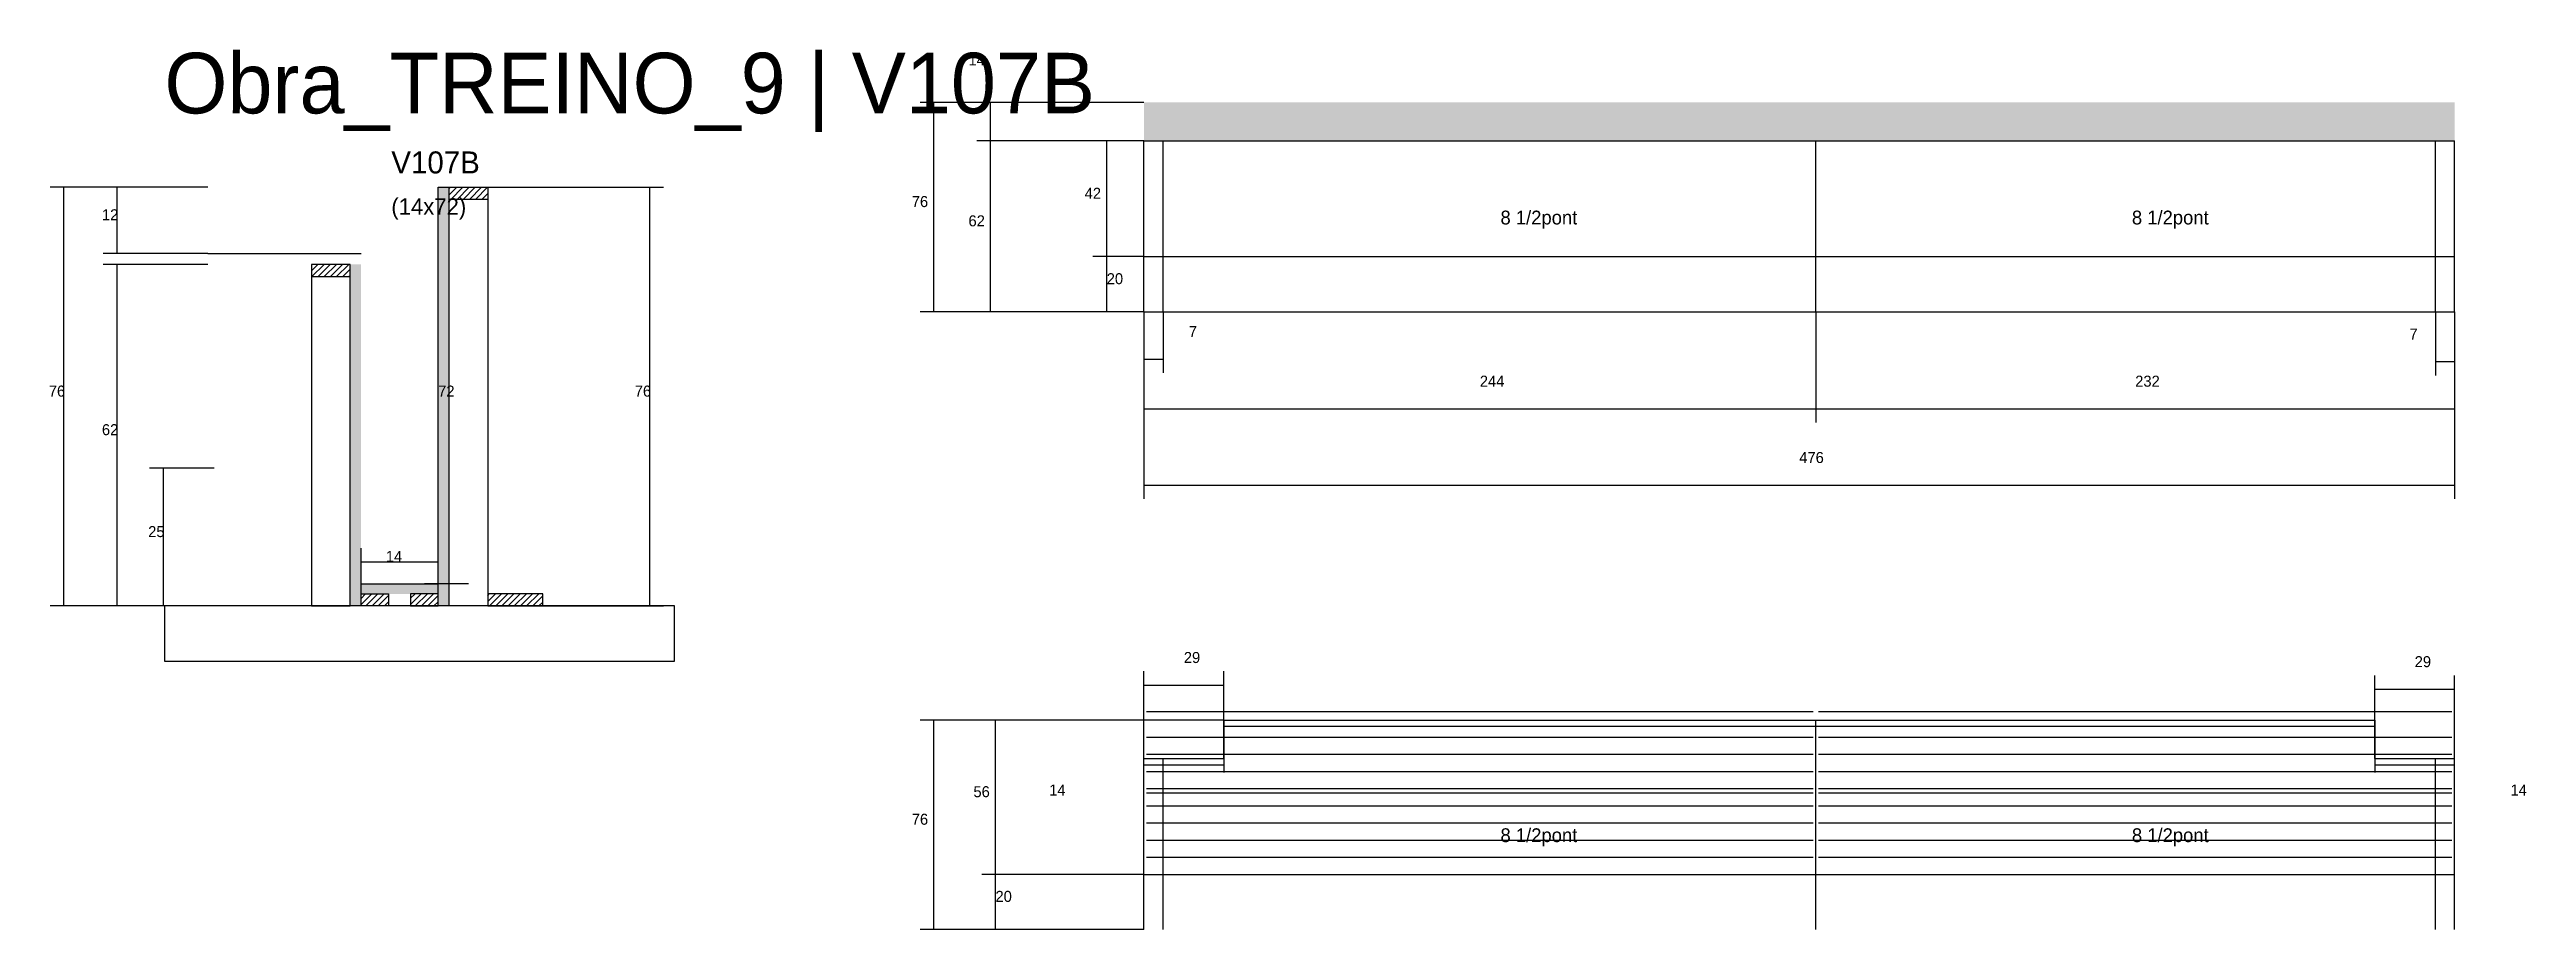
# Model space of a CAD drawing. Header units: metres. Extents: x -41 to 34800, y -36000 to 1848.
# Drawn here: x 38 to 938, y -34556 to -34237 of the extents above; entities that cross this region are included whole.
import ezdxf

# ---------------------------------------------------------------- set-up
doc = ezdxf.new("R2010")
doc.units = ezdxf.units.M
for name, color, linetype in [('COTA', 4, 'Continuous'), ('Cota Seção (2x)', 4, 'Continuous'), ('Hachura', 253, 'Continuous'), ('LABEL_ID', 3, 'Continuous'), ('Madeira', 126, 'Continuous'), ('NOMENCLATURA', 7, 'Continuous'), ('Painéis', 200, 'Continuous'), ('SARR_2.2x7', 40, 'Continuous'), ('Texto Seção', 7, 'Continuous')]:
    doc.layers.add(name, color=color, linetype=linetype)

msp = doc.modelspace()

# ---------------------------------------------------------------- texts
at = {"layer": 'COTA'}
for s, p in [('14', (372, -34242.6)), ('42', (414.2, -34291)), ('12', (57.3, -34298.8)), ('76', (351.4, -34294)), ('62', (372, -34301)), ('20', (422.2, -34322)), ('7', (452, -34341.2)), ('7', (895.3, -34342.1)), ('76', (38, -34362.8)), ('76', (250.8, -34362.8)), ('244', (557.7, -34359.2)), ('232', (795.7, -34359.2)), ('62', (57.3, -34376.8)), ('476', (673.7, -34386.9)), ('25', (74.1, -34413.8)), ('29', (450.2, -34459.5)), ('29', (897.2, -34461)), ('56', (373.8, -34508.2)), ('14', (401.3, -34507.6)), ('14', (932, -34507.6)), ('76', (351.4, -34518.2)), ('20', (381.8, -34546.2))]:
    msp.add_text(s, height=4, dxfattribs=at).set_placement(p)
at = {"layer": 'Cota Seção (2x)'}
for s, p in [('72', (179.4, -34362.8)), ('14', (160.4, -34422.8))]:
    msp.add_text(s, height=4, dxfattribs=at).set_placement(p)
at = {"layer": 'LABEL_ID'}
msp.add_text('Obra_TREINO_9 | V107B', height=22, dxfattribs=at).set_placement((80, -34260))
at = {"layer": 'NOMENCLATURA'}
for p in [(565.2, -34300.3), (794.5, -34300.3), (565.2, -34524.5), (794.5, -34524.5)]:
    msp.add_text('8 1/2pont', height=5, dxfattribs=at).set_placement(p)
at = {"layer": 'Texto Seção'}
for s, height, p in [('V107B', 8, (162.4, -34281.8)), ('(14x72)', 6, (162.4, -34296.8))]:
    msp.add_text(s, height=height, dxfattribs=at).set_placement(p)

# ---------------------------------------------------------------- hatches: boundary and pattern name
at = {"layer": 'COTA'}
h = msp.add_hatch(dxfattribs=at)
h.set_pattern_fill('AR-CONC', scale=0.03)
h.paths.add_polyline_path([(435.7, -34256), (435.7, -34270), (911.7, -34270), (911.7, -34256)])
at = {"layer": 'Hachura'}
h = msp.add_hatch(color=8, dxfattribs=at)
h.dxf.hatch_style = 1
h.paths.add_polyline_path([(183.4, -34286.8), (179.4, -34286.8), (179.4, -34286.8), (179.4, -34438.8), (179.4, -34438.8), (183.4, -34438.8), (183.4, -34438.8), (183.4, -34286.8)])
h = msp.add_hatch(dxfattribs=at)
h.set_pattern_fill('ANSI31', scale=0.5)
h.paths.add_polyline_path([(183.4, -34291.2), (183.4, -34286.8), (183.4, -34286.8), (197.4, -34286.8), (197.4, -34286.8), (197.4, -34291.2), (197.4, -34291.2), (183.4, -34291.2)])
h = msp.add_hatch(dxfattribs=at)
h.set_pattern_fill('ANSI31', scale=0.5)
h.paths.add_polyline_path([(147.4, -34319.2), (147.4, -34314.8), (147.4, -34314.8), (133.4, -34314.8), (133.4, -34314.8), (133.4, -34319.2), (133.4, -34319.2), (147.4, -34319.2)])
h = msp.add_hatch(color=8, dxfattribs=at)
h.dxf.hatch_style = 1
h.paths.add_polyline_path([(147.4, -34314.8), (151.4, -34314.8), (151.4, -34314.8), (151.4, -34438.8), (151.4, -34438.8), (147.4, -34438.8), (147.4, -34438.8), (147.4, -34314.8)])
h = msp.add_hatch(color=8, dxfattribs=at)
h.dxf.hatch_style = 1
h.paths.add_polyline_path([(179.4, -34434.4), (179.4, -34430.8), (179.4, -34430.8), (151.4, -34430.8), (151.4, -34430.8), (151.4, -34434.4), (151.4, -34434.4), (179.4, -34434.4)])
h = msp.add_hatch(dxfattribs=at)
h.set_pattern_fill('ANSI31', scale=0.5)
h.paths.add_polyline_path([(151.4, -34438.8), (151.4, -34434.4), (151.4, -34434.4), (161.4, -34434.4), (161.4, -34434.4), (161.4, -34438.8), (161.4, -34438.8), (151.4, -34438.8)])
h = msp.add_hatch(dxfattribs=at)
h.set_pattern_fill('ANSI31', scale=0.5)
h.paths.add_polyline_path([(179.4, -34438.8), (179.4, -34434.4), (179.4, -34434.4), (169.4, -34434.4), (169.4, -34434.4), (169.4, -34438.8), (169.4, -34438.8), (179.4, -34438.8)])
h = msp.add_hatch(dxfattribs=at)
h.set_pattern_fill('ANSI31', scale=0.5)
h.paths.add_polyline_path([(217.4, -34438.8), (217.4, -34434.4), (217.4, -34434.4), (197.4, -34434.4), (197.4, -34434.4), (197.4, -34438.8), (197.4, -34438.8), (217.4, -34438.8)])

# ---------------------------------------------------------------- linework, layer by layer
at = {"layer": 'COTA'}
for p, q in [((435.7, -34256), (354.4, -34256)), ((359.4, -34332), (359.4, -34256)), ((435.7, -34256), (375, -34256)), ((380, -34270), (380, -34256)), ((435.7, -34270), (375, -34270)), ((435.7, -34270), (375, -34270)), ((380, -34332), (380, -34270)), ((435.7, -34270), (417.2, -34270)), ((422.2, -34312), (422.2, -34270)), ((95.8, -34286.8), (38.5, -34286.8)), ((43.5, -34438.8), (43.5, -34286.8)), ((95.8, -34286.8), (57.8, -34286.8)), ((62.8, -34310.8), (62.8, -34286.8)), ((197.4, -34286.8), (261.3, -34286.8)), ((256.3, -34438.8), (256.3, -34286.8)), ((95.8, -34310.8), (57.8, -34310.8)), ((95.8, -34314.8), (57.8, -34314.8)), ((62.8, -34438.8), (62.8, -34314.8)), ((435.7, -34312), (417.2, -34312)), ((435.7, -34312), (417.2, -34312)), ((422.2, -34332), (422.2, -34312)), ((435.7, -34332), (354.4, -34332)), ((435.7, -34332), (375, -34332)), ((435.7, -34332), (417.2, -34332)), ((435.7, -34332), (435.7, -34372.2)), ((435.7, -34332), (435.7, -34399.9)), ((435.7, -34332), (435.7, -34354.2)), ((442.7, -34332), (442.7, -34354.2)), ((679.7, -34332), (679.7, -34372.2)), ((679.7, -34332), (679.7, -34372.2)), ((904.7, -34332), (904.7, -34355.1)), ((911.7, -34332), (911.7, -34399.9)), ((911.7, -34332), (911.7, -34372.2)), ((911.7, -34332), (911.7, -34355.1)), ((435.7, -34349.2), (442.7, -34349.2)), ((904.7, -34350.1), (911.7, -34350.1)), ((435.7, -34367.2), (679.7, -34367.2)), ((679.7, -34367.2), (911.7, -34367.2)), ((98.1, -34388.8), (74.6, -34388.8)), ((79.6, -34438.8), (79.6, -34388.8)), ((435.7, -34394.9), (911.7, -34394.9)), ((117.8, -34438.8), (38.5, -34438.8)), ((117.8, -34438.8), (57.8, -34438.8)), ((98.1, -34438.8), (74.6, -34438.8)), ((213, -34438.8), (261.3, -34438.8)), ((435.7, -34494.2), (435.7, -34462.5)), ((435.7, -34467.5), (464.7, -34467.5)), ((464.7, -34480.2), (464.7, -34462.5)), ((882.7, -34480.2), (882.7, -34464)), ((882.7, -34469), (911.7, -34469)), ((911.7, -34494.2), (911.7, -34464)), ((464.7, -34480.2), (354.4, -34480.2)), ((359.4, -34556.2), (359.4, -34480.2)), ((464.7, -34480.2), (376.8, -34480.2)), ((381.8, -34536.2), (381.8, -34480.2)), ((464.7, -34480.2), (464.7, -34499.2)), ((882.7, -34480.2), (882.7, -34499.2)), ((435.7, -34494.2), (435.7, -34489.2)), ((435.7, -34494.2), (464.7, -34494.2)), ((882.7, -34494.2), (911.7, -34494.2)), ((911.7, -34494.2), (911.7, -34489.2)), ((435.7, -34536.2), (376.8, -34536.2)), ((435.7, -34536.2), (376.8, -34536.2)), ((381.8, -34556.2), (381.8, -34536.2)), ((435.7, -34556.2), (354.4, -34556.2)), ((435.7, -34556.2), (376.8, -34556.2))]:
    msp.add_line(p, q, dxfattribs=at)
at = {"layer": 'Cota Seção (2x)'}
for p, q in [((179.4, -34430.8), (179.4, -34286.8)), ((179.4, -34286.8), (184.4, -34286.8)), ((151.4, -34438.8), (151.4, -34417.8)), ((151.4, -34422.8), (179.4, -34422.8)), ((179.4, -34438.8), (179.4, -34417.8)), ((190.4, -34430.8), (174.4, -34430.8))]:
    msp.add_line(p, q, dxfattribs=at)
at = {"layer": 'Madeira'}
for points in [[(183.4, -34291.2), (183.4, -34286.8), (197.4, -34286.8), (197.4, -34291.2)], [(183.4, -34286.8), (197.4, -34286.8), (197.4, -34438.8), (183.4, -34438.8)], [(147.4, -34319.2), (147.4, -34314.8), (133.4, -34314.8), (133.4, -34319.2)], [(147.4, -34314.8), (133.4, -34314.8), (133.4, -34438.8), (147.4, -34438.8)], [(80, -34458.8), (265.2, -34458.8), (265.2, -34438.8), (80, -34438.8)], [(151.4, -34438.8), (151.4, -34434.4), (161.4, -34434.4), (161.4, -34438.8)], [(179.4, -34438.8), (179.4, -34434.4), (169.4, -34434.4), (169.4, -34438.8)], [(217.4, -34438.8), (217.4, -34434.4), (197.4, -34434.4), (197.4, -34438.8)]]:
    msp.add_lwpolyline(points, close=True, dxfattribs=at)
at = {"layer": 'Painéis'}
for p, q in [((435.7, -34270), (911.7, -34270)), ((435.7, -34332), (435.7, -34270)), ((679.7, -34332), (679.7, -34270)), ((911.7, -34332), (911.7, -34270)), ((95.8, -34310.8), (151.4, -34310.8)), ((435.7, -34312), (911.7, -34312)), ((435.7, -34332), (911.7, -34332)), ((151.4, -34430.8), (179.4, -34430.8)), ((464.7, -34480.2), (882.7, -34480.2)), ((464.7, -34494.2), (464.7, -34480.2)), ((679.7, -34556.2), (679.7, -34480.2)), ((882.7, -34494.2), (882.7, -34480.2)), ((435.7, -34494.2), (464.7, -34494.2)), ((435.7, -34556.2), (435.7, -34494.2)), ((882.7, -34494.2), (911.7, -34494.2)), ((911.7, -34556.2), (911.7, -34494.2)), ((435.7, -34536.2), (911.7, -34536.2))]:
    msp.add_line(p, q, dxfattribs=at)
at = {"layer": 'SARR_2.2x7'}
for p, q in [((442.7, -34332), (442.7, -34270)), ((904.7, -34332), (904.7, -34270)), ((436.7, -34477.04), (678.7, -34477.04)), ((680.7, -34477.04), (910.7, -34477.04)), ((436.7, -34486.42), (678.7, -34486.42)), ((464.7, -34482.4), (679.7, -34482.4)), ((679.7, -34482.4), (882.7, -34482.4)), ((680.7, -34486.42), (910.7, -34486.42)), ((435.7, -34496.4), (464.7, -34496.4)), ((436.7, -34492.64), (678.7, -34492.64)), ((442.7, -34556.2), (442.7, -34494.2)), ((680.7, -34492.64), (910.7, -34492.64)), ((882.7, -34496.4), (911.7, -34496.4)), ((904.7, -34556.2), (904.7, -34494.2)), ((436.7, -34498.87), (678.7, -34498.87)), ((436.7, -34505.09), (678.7, -34505.09)), ((680.7, -34498.87), (910.7, -34498.87)), ((680.7, -34505.09), (910.7, -34505.09)), ((436.7, -34506.62), (678.7, -34506.62)), ((436.7, -34511.31), (678.7, -34511.31)), ((680.7, -34506.62), (910.7, -34506.62)), ((680.7, -34511.31), (910.7, -34511.31)), ((436.7, -34517.53), (678.7, -34517.53)), ((680.7, -34517.53), (910.7, -34517.53)), ((436.7, -34523.76), (678.7, -34523.76)), ((436.7, -34529.98), (678.7, -34529.98)), ((680.7, -34523.76), (910.7, -34523.76)), ((680.7, -34529.98), (910.7, -34529.98))]:
    msp.add_line(p, q, dxfattribs=at)

msp.set_redraw_order([(e.dxf.handle, doc.entitydb.next_handle()) for e in msp.query("TEXT MTEXT ATTDEF DIMENSION ARC_DIMENSION")])  # texts and dimensions are drawn at this point

doc.saveas('drawing.dxf')
